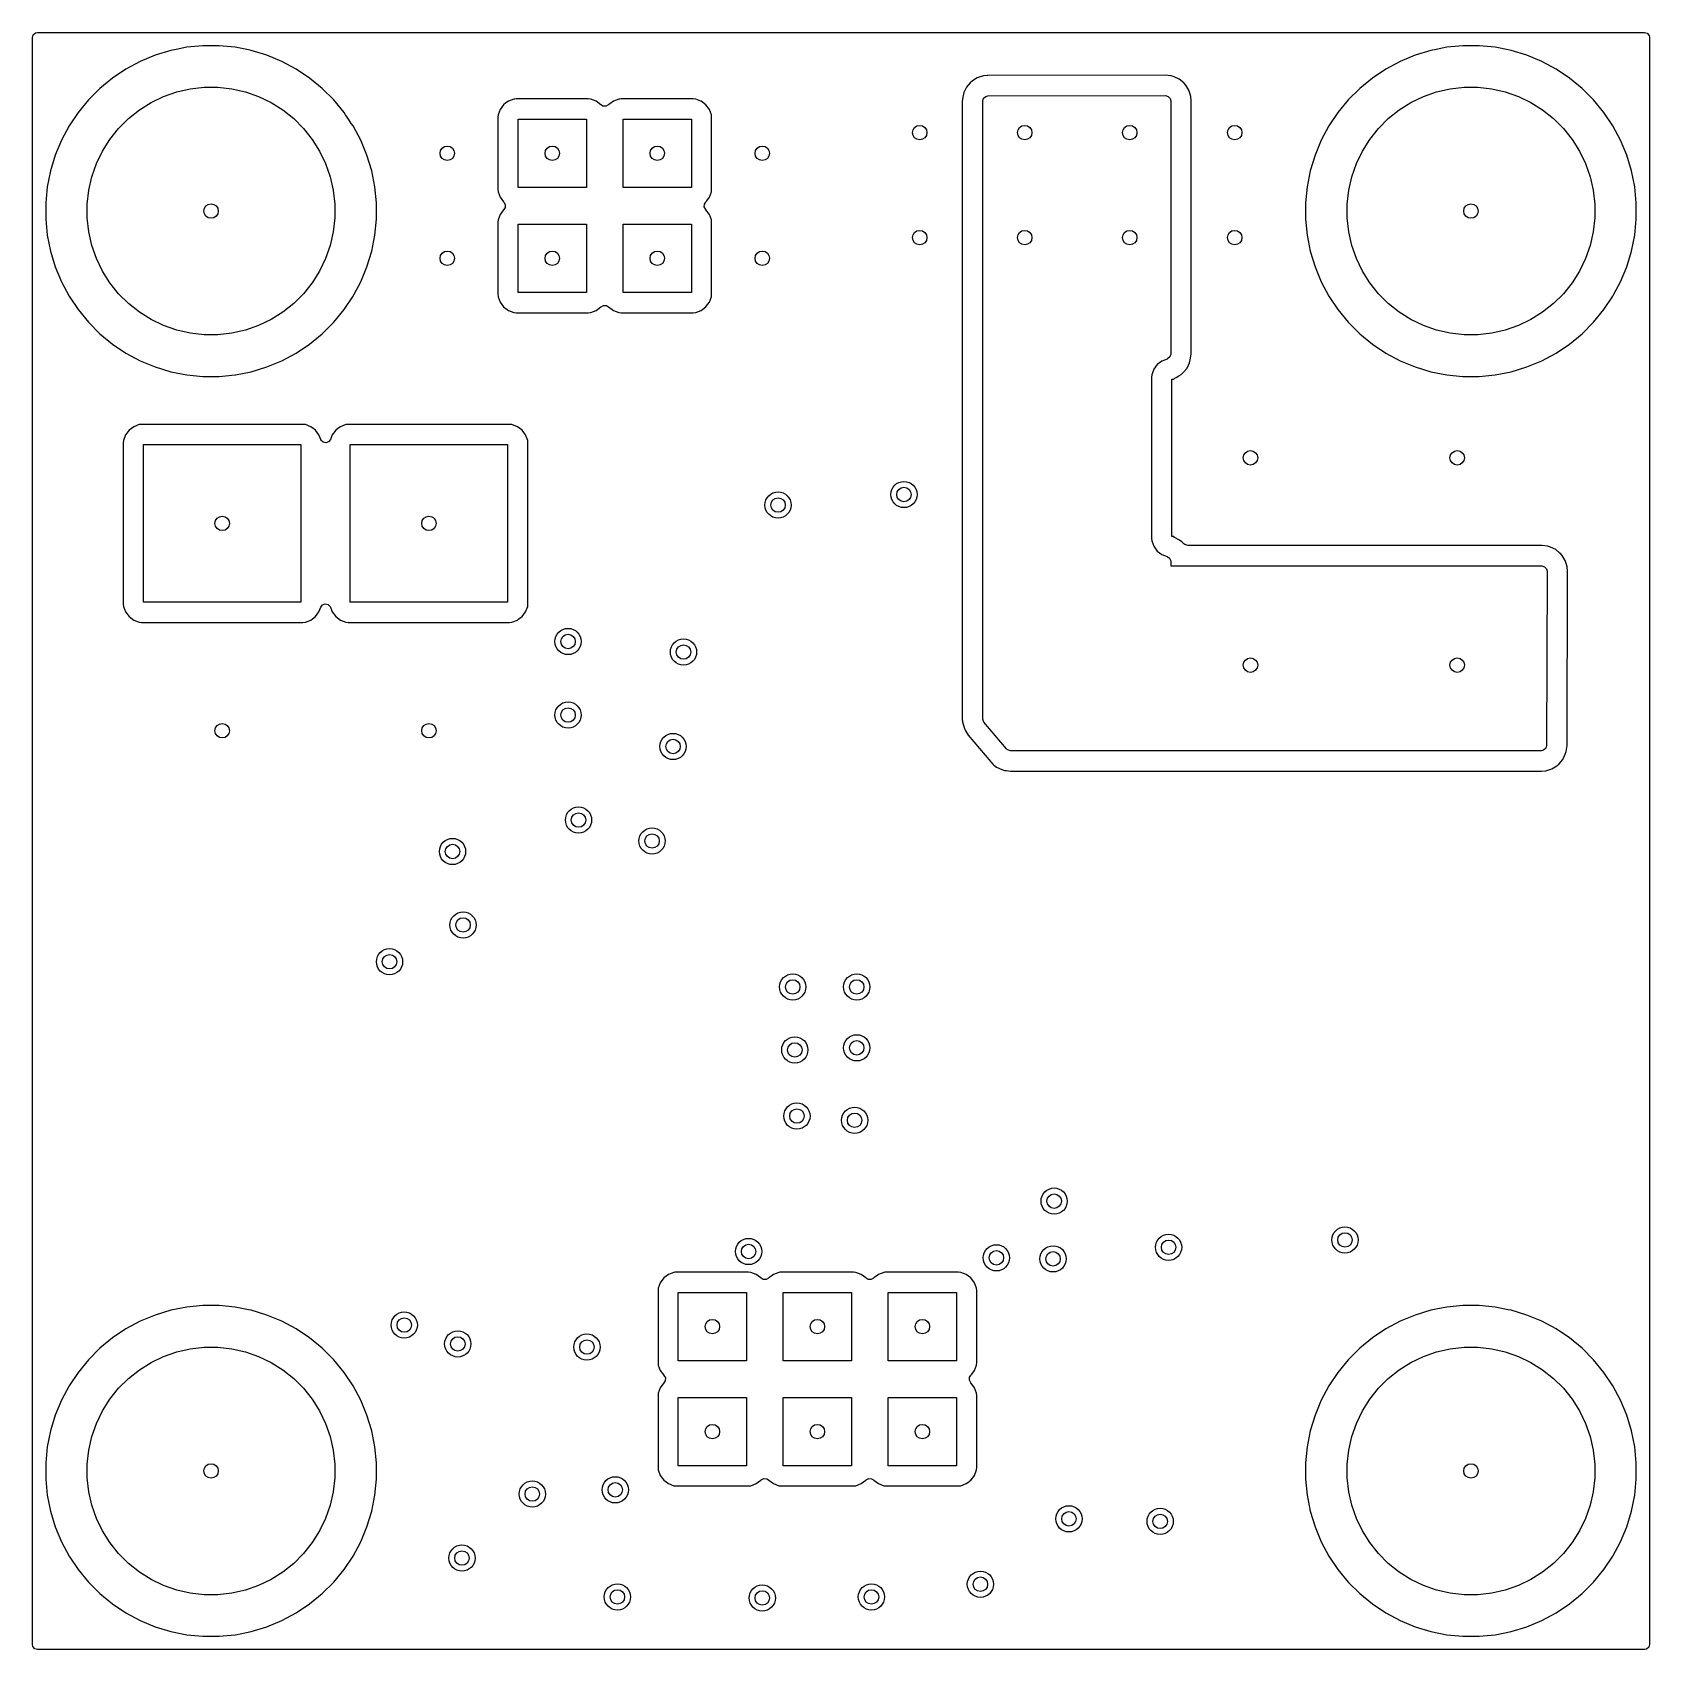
# Model space of a CAD drawing. Extents: x 0.03 to 1.57, y 0.03 to 1.57.
import ezdxf

# ---------------------------------------------------------------- set-up
doc = ezdxf.new("R2010")
doc.units = 0
doc.header["$MEASUREMENT"] = 0
doc.layers.add('BLACK', color=7, linetype='CONTINUOUS')

msp = doc.modelspace()

# ---------------------------------------------------------------- linework, layer by layer
at = {"layer": 'BLACK', "linetype": 'CONTINUOUS'}
for p, q in [((0.0298, 1.5653), (0.0306, 1.5679)), ((0.0298, 1.4077), (0.0298, 1.5653)), ((0.0306, 1.5679), (0.0327, 1.5698)), ((0.0327, 1.5698), (0.0347, 1.5702)), ((0.0347, 1.5702), (1.5653, 1.5702)), ((0.1769, 1.556), (0.1668, 1.554)), ((0.1923, 1.5575), (0.1769, 1.556)), ((0.2077, 1.5575), (0.1923, 1.5575)), ((0.2231, 1.556), (0.2077, 1.5575)), ((0.2356, 1.5535), (0.2231, 1.556)), ((1.3769, 1.556), (1.3668, 1.554)), ((1.3923, 1.5575), (1.3769, 1.556)), ((1.4077, 1.5575), (1.3923, 1.5575)), ((1.4231, 1.556), (1.4077, 1.5575)), ((1.4356, 1.5535), (1.4231, 1.556)), ((1.5653, 1.5702), (1.5679, 1.5694)), ((1.5679, 1.5694), (1.5698, 1.5673)), ((1.5698, 1.5673), (1.5702, 1.5653)), ((1.5702, 1.5653), (1.5702, 0.0347)), ((0.1326, 1.5425), (0.1189, 1.5353)), ((0.1469, 1.5485), (0.1326, 1.5425)), ((0.1617, 1.553), (0.1469, 1.5485)), ((0.1668, 1.554), (0.1617, 1.553)), ((0.1617, 1.553), (0.1617, 1.553)), ((0.1617, 1.553), (0.1617, 1.553)), ((0.2383, 1.553), (0.2356, 1.5535)), ((0.2531, 1.5485), (0.2383, 1.553)), ((0.2383, 1.553), (0.2383, 1.553)), ((0.2383, 1.553), (0.2383, 1.553)), ((0.2674, 1.5425), (0.2531, 1.5485)), ((0.2811, 1.5353), (0.2674, 1.5425)), ((1.3326, 1.5425), (1.3189, 1.5353)), ((1.3469, 1.5485), (1.3326, 1.5425)), ((1.3617, 1.553), (1.3469, 1.5485)), ((1.3668, 1.554), (1.3617, 1.553)), ((1.3617, 1.553), (1.3617, 1.553)), ((1.3617, 1.553), (1.3617, 1.553)), ((1.4383, 1.553), (1.4356, 1.5535)), ((1.4531, 1.5485), (1.4383, 1.553)), ((1.4383, 1.553), (1.4383, 1.553)), ((1.4383, 1.553), (1.4383, 1.553)), ((1.4674, 1.5425), (1.4531, 1.5485)), ((1.4811, 1.5353), (1.4674, 1.5425)), ((0.1061, 1.5267), (0.0941, 1.5168)), ((0.1189, 1.5353), (0.1061, 1.5267)), ((0.1061, 1.5267), (0.1061, 1.5267)), ((0.1061, 1.5267), (0.1061, 1.5267)), ((0.2939, 1.5267), (0.2811, 1.5353)), ((0.3059, 1.5168), (0.2939, 1.5267)), ((0.9298, 1.527), (0.9251, 1.524)), ((0.9326, 1.5279), (0.9298, 1.527)), ((0.9298, 1.527), (0.9298, 1.527)), ((0.9298, 1.527), (0.9298, 1.527)), ((0.9337, 1.5283), (0.9326, 1.5279)), ((0.9356, 1.5287), (0.9337, 1.5283)), ((0.9358, 1.5288), (0.9356, 1.5287)), ((0.9392, 1.5291), (0.9358, 1.5288)), ((0.9358, 1.5288), (0.9358, 1.5288)), ((0.9358, 1.5288), (0.9358, 1.5288)), ((0.9399, 1.5292), (0.9392, 1.5291)), ((1.109, 1.5295), (0.9399, 1.5292)), ((1.1145, 1.5287), (1.109, 1.5295)), ((1.1172, 1.5279), (1.1145, 1.5287)), ((1.1222, 1.5256), (1.1172, 1.5279)), ((1.1264, 1.522), (1.1222, 1.5256)), ((1.3061, 1.5267), (1.2941, 1.5168)), ((1.3189, 1.5353), (1.3061, 1.5267)), ((1.3061, 1.5267), (1.3061, 1.5267)), ((1.3061, 1.5267), (1.3061, 1.5267)), ((1.4939, 1.5267), (1.4811, 1.5353)), ((1.5059, 1.5168), (1.4939, 1.5267)), ((0.0941, 1.5168), (0.0832, 1.5059)), ((0.0941, 1.5168), (0.0941, 1.5168)), ((0.1548, 1.5091), (0.1673, 1.5135)), ((0.1673, 1.5135), (0.1802, 1.5164)), ((0.1802, 1.5164), (0.1934, 1.5179)), ((0.1934, 1.5179), (0.2066, 1.5179)), ((0.2066, 1.5179), (0.2198, 1.5164)), ((0.2198, 1.5164), (0.2327, 1.5135)), ((0.2327, 1.5135), (0.2452, 1.5091)), ((0.3168, 1.5059), (0.3059, 1.5168)), ((0.9163, 1.5102), (0.9155, 1.5047)), ((0.9166, 1.5113), (0.9163, 1.5102)), ((0.9171, 1.5129), (0.9166, 1.5113)), ((0.9194, 1.518), (0.9171, 1.5129)), ((0.9171, 1.5129), (0.9171, 1.5129)), ((0.9211, 1.5199), (0.9194, 1.518)), ((0.9229, 1.5221), (0.9211, 1.5199)), ((0.923, 1.5221), (0.9229, 1.5221)), ((0.9251, 1.524), (0.923, 1.5221)), ((0.9251, 1.524), (0.9251, 1.524)), ((0.9379, 1.5092), (0.94, 1.5097)), ((0.94, 1.5097), (1.109, 1.51)), ((1.109, 1.51), (1.1117, 1.5092)), ((1.1283, 1.5199), (1.1264, 1.522)), ((1.1264, 1.522), (1.1264, 1.522)), ((1.1313, 1.5152), (1.1283, 1.5199)), ((1.1326, 1.5113), (1.1313, 1.5152)), ((1.1331, 1.5092), (1.1326, 1.5113)), ((1.2941, 1.5168), (1.2832, 1.5059)), ((1.2941, 1.5168), (1.2941, 1.5168)), ((1.3548, 1.5091), (1.3673, 1.5135)), ((1.3673, 1.5135), (1.3802, 1.5164)), ((1.3802, 1.5164), (1.3934, 1.5179)), ((1.3934, 1.5179), (1.4066, 1.5179)), ((1.4066, 1.5179), (1.4198, 1.5164)), ((1.4198, 1.5164), (1.4327, 1.5135)), ((1.4327, 1.5135), (1.4452, 1.5091)), ((1.5168, 1.5059), (1.5059, 1.5168)), ((0.0832, 1.5059), (0.0733, 1.4939)), ((0.0832, 1.5059), (0.0832, 1.5059)), ((0.1213, 1.4881), (0.1317, 1.4963)), ((0.1317, 1.4963), (0.1429, 1.5034)), ((0.1429, 1.5034), (0.1548, 1.5091)), ((0.2452, 1.5091), (0.2571, 1.5034)), ((0.2571, 1.5034), (0.2683, 1.4963)), ((0.2683, 1.4963), (0.2787, 1.4881)), ((0.3267, 1.4939), (0.3168, 1.5059)), ((0.4754, 1.4968), (0.4734, 1.4916)), ((0.4787, 1.5013), (0.4754, 1.4968)), ((0.4809, 1.503), (0.4787, 1.5013)), ((0.4832, 1.5046), (0.4809, 1.503)), ((0.4884, 1.5066), (0.4832, 1.5046)), ((0.4893, 1.5067), (0.4884, 1.5066)), ((0.4884, 1.5066), (0.4884, 1.5066)), ((0.4884, 1.5066), (0.4884, 1.5066)), ((0.4907, 1.5068), (0.4893, 1.5067)), ((0.5593, 1.5068), (0.4907, 1.5068)), ((0.5616, 1.5066), (0.5593, 1.5068)), ((0.5668, 1.5046), (0.5616, 1.5066)), ((0.5713, 1.5013), (0.5668, 1.5046)), ((0.5715, 1.5011), (0.5713, 1.5013)), ((0.5713, 1.5013), (0.5713, 1.5013)), ((0.5713, 1.5013), (0.5713, 1.5013)), ((0.5733, 1.5), (0.5715, 1.5011)), ((0.5761, 1.4998), (0.5733, 1.5)), ((0.5785, 1.5011), (0.5761, 1.4998)), ((0.5787, 1.5013), (0.5785, 1.5011)), ((0.5798, 1.5021), (0.5787, 1.5013)), ((0.5832, 1.5046), (0.5798, 1.5021)), ((0.5884, 1.5066), (0.5832, 1.5046)), ((0.5893, 1.5067), (0.5884, 1.5066)), ((0.5884, 1.5066), (0.5884, 1.5066)), ((0.5884, 1.5066), (0.5884, 1.5066)), ((0.5907, 1.5068), (0.5893, 1.5067)), ((0.6593, 1.5068), (0.5907, 1.5068)), ((0.6616, 1.5066), (0.6593, 1.5068)), ((0.6666, 1.5047), (0.6616, 1.5066)), ((0.6668, 1.5046), (0.6666, 1.5047)), ((0.6713, 1.5013), (0.6668, 1.5046)), ((0.6746, 1.4968), (0.6713, 1.5013)), ((0.6766, 1.4916), (0.6746, 1.4968)), ((0.9155, 1.5047), (0.9155, 1.5047)), ((0.9155, 1.5047), (0.9155, 0.9165)), ((0.935, 1.5047), (0.9358, 1.5074)), ((0.935, 0.9165), (0.935, 1.5047)), ((0.9358, 1.5074), (0.9379, 1.5092)), ((1.1117, 1.5092), (1.1135, 1.5071)), ((1.1135, 1.5071), (1.114, 1.505)), ((1.114, 1.505), (1.114, 1.2637)), ((1.1335, 1.505), (1.1331, 1.5092)), ((1.1335, 1.4077), (1.1335, 1.505)), ((1.2832, 1.5059), (1.2733, 1.4939)), ((1.2832, 1.5059), (1.2832, 1.5059)), ((1.3213, 1.4881), (1.3317, 1.4963)), ((1.3317, 1.4963), (1.3429, 1.5034)), ((1.3429, 1.5034), (1.3548, 1.5091)), ((1.4452, 1.5091), (1.4571, 1.5034)), ((1.4571, 1.5034), (1.4683, 1.4963)), ((1.4683, 1.4963), (1.4787, 1.4881)), ((1.5267, 1.4939), (1.5168, 1.5059)), ((0.0647, 1.4811), (0.0574, 1.4674)), ((0.0733, 1.4939), (0.0647, 1.4811)), ((0.0733, 1.4939), (0.0733, 1.4939)), ((0.1119, 1.4787), (0.1213, 1.4881)), ((0.2787, 1.4881), (0.2881, 1.4787)), ((0.3282, 1.4916), (0.3267, 1.4939)), ((0.3297, 1.4893), (0.3282, 1.4916)), ((0.3315, 1.4867), (0.3297, 1.4893)), ((0.3336, 1.4835), (0.3315, 1.4867)), ((0.3353, 1.4811), (0.3336, 1.4835)), ((0.3426, 1.4674), (0.3353, 1.4811)), ((0.4734, 1.4916), (0.4732, 1.4893)), ((0.4732, 1.4893), (0.4732, 1.4207)), ((0.4925, 1.4225), (0.4925, 1.4875)), ((0.4925, 1.4875), (0.5575, 1.4875)), ((0.5575, 1.4875), (0.5575, 1.4225)), ((0.5925, 1.4225), (0.5925, 1.4875)), ((0.5925, 1.4875), (0.6575, 1.4875)), ((0.6575, 1.4875), (0.6575, 1.4225)), ((0.6768, 1.4893), (0.6766, 1.4916)), ((0.6768, 1.4207), (0.6768, 1.4893)), ((1.2647, 1.4811), (1.2574, 1.4674)), ((1.2733, 1.4939), (1.2647, 1.4811)), ((1.2733, 1.4939), (1.2733, 1.4939)), ((1.3119, 1.4787), (1.3213, 1.4881)), ((1.4787, 1.4881), (1.4881, 1.4787)), ((1.5353, 1.4811), (1.5267, 1.4939)), ((1.5425, 1.4674), (1.5353, 1.4811)), ((0.0574, 1.4674), (0.0515, 1.4531)), ((0.0966, 1.4571), (0.1037, 1.4683)), ((0.1037, 1.4683), (0.1119, 1.4787)), ((0.2881, 1.4787), (0.2963, 1.4683)), ((0.2963, 1.4683), (0.3034, 1.4571)), ((0.3485, 1.4531), (0.3426, 1.4674)), ((1.2574, 1.4674), (1.2515, 1.4531)), ((1.2966, 1.4571), (1.3037, 1.4683)), ((1.3037, 1.4683), (1.3119, 1.4787)), ((1.4881, 1.4787), (1.4963, 1.4683)), ((1.4963, 1.4683), (1.5034, 1.4571)), ((1.5485, 1.4531), (1.5425, 1.4674)), ((0.0515, 1.4531), (0.047, 1.4383)), ((0.0515, 1.4531), (0.0515, 1.4531)), ((0.0909, 1.4452), (0.0966, 1.4571)), ((0.3034, 1.4571), (0.3091, 1.4452)), ((0.353, 1.4383), (0.3485, 1.4531)), ((1.2515, 1.4531), (1.247, 1.4383)), ((1.2515, 1.4531), (1.2515, 1.4531)), ((1.2909, 1.4452), (1.2966, 1.4571)), ((1.5034, 1.4571), (1.5091, 1.4452)), ((1.553, 1.4383), (1.5485, 1.4531)), ((0.047, 1.4383), (0.044, 1.4231)), ((0.0836, 1.4198), (0.0865, 1.4327)), ((0.0865, 1.4327), (0.0909, 1.4452)), ((0.3091, 1.4452), (0.3135, 1.4327)), ((0.3135, 1.4327), (0.3164, 1.4198)), ((0.356, 1.4231), (0.353, 1.4383)), ((1.247, 1.4383), (1.244, 1.4231)), ((1.2836, 1.4198), (1.2865, 1.4327)), ((1.2865, 1.4327), (1.2909, 1.4452)), ((1.5091, 1.4452), (1.5135, 1.4327)), ((1.5135, 1.4327), (1.5164, 1.4198)), ((1.556, 1.4231), (1.553, 1.4383)), ((0.044, 1.4231), (0.0425, 1.4077)), ((0.044, 1.4231), (0.044, 1.4231)), ((0.0821, 1.4066), (0.0836, 1.4198)), ((0.3164, 1.4198), (0.3179, 1.4066)), ((0.3575, 1.4077), (0.356, 1.4231)), ((0.4732, 1.4207), (0.4732, 1.4207)), ((0.4732, 1.4207), (0.4734, 1.4184)), ((0.4734, 1.4184), (0.4734, 1.4184)), ((0.4734, 1.4184), (0.4754, 1.4132)), ((0.5575, 1.4225), (0.4925, 1.4225)), ((0.6575, 1.4225), (0.5925, 1.4225)), ((0.6746, 1.4132), (0.6766, 1.4184)), ((0.6766, 1.4184), (0.6768, 1.4207)), ((1.244, 1.4231), (1.2425, 1.4077)), ((1.244, 1.4231), (1.244, 1.4231)), ((1.2821, 1.4066), (1.2836, 1.4198)), ((1.5164, 1.4198), (1.5179, 1.4066)), ((1.5575, 1.4077), (1.556, 1.4231)), ((0.0298, 1.1793), (0.0298, 1.4077)), ((0.0425, 1.4077), (0.0425, 1.3923)), ((0.0821, 1.3934), (0.0821, 1.4066)), ((0.3179, 1.4066), (0.3179, 1.3934)), ((0.3575, 1.3923), (0.3575, 1.4077)), ((0.4754, 1.4132), (0.4787, 1.4087)), ((0.4787, 1.4087), (0.4789, 1.4085)), ((0.4789, 1.4085), (0.4802, 1.4061)), ((0.48, 1.4033), (0.4789, 1.4015)), ((0.4802, 1.4061), (0.48, 1.4033)), ((0.6698, 1.4039), (0.67, 1.4067)), ((0.6711, 1.4015), (0.6698, 1.4039)), ((0.67, 1.4067), (0.6711, 1.4085)), ((0.6711, 1.4085), (0.6713, 1.4087)), ((0.6713, 1.4087), (0.6721, 1.4098)), ((0.6721, 1.4098), (0.6746, 1.4132)), ((1.1335, 1.2637), (1.1335, 1.4077)), ((1.2425, 1.4077), (1.2425, 1.3923)), ((1.2821, 1.3934), (1.2821, 1.4066)), ((1.5179, 1.4066), (1.5179, 1.3934)), ((1.5575, 1.3923), (1.5575, 1.4077)), ((0.0425, 1.3923), (0.044, 1.3769)), ((0.0836, 1.3802), (0.0821, 1.3934)), ((0.3179, 1.3934), (0.3164, 1.3802)), ((0.356, 1.3769), (0.3575, 1.3923)), ((0.4734, 1.3916), (0.4732, 1.3893)), ((0.4732, 1.3893), (0.4732, 1.3207)), ((0.4754, 1.3968), (0.4734, 1.3916)), ((0.4787, 1.4013), (0.4754, 1.3968)), ((0.4789, 1.4015), (0.4787, 1.4013)), ((0.4925, 1.3225), (0.4925, 1.3875)), ((0.4925, 1.3875), (0.5575, 1.3875)), ((0.5575, 1.3875), (0.5575, 1.3225)), ((0.5925, 1.3225), (0.5925, 1.3875)), ((0.5925, 1.3875), (0.6575, 1.3875)), ((0.6575, 1.3875), (0.6575, 1.3225)), ((0.6713, 1.4013), (0.6711, 1.4015)), ((0.6746, 1.3968), (0.6713, 1.4013)), ((0.6713, 1.4013), (0.6713, 1.4013)), ((0.6713, 1.4013), (0.6713, 1.4013)), ((0.6766, 1.3916), (0.6746, 1.3968)), ((0.6768, 1.3893), (0.6766, 1.3916)), ((0.6768, 1.3207), (0.6768, 1.3893)), ((1.2425, 1.3923), (1.244, 1.3769)), ((1.2836, 1.3802), (1.2821, 1.3934)), ((1.5179, 1.3934), (1.5164, 1.3802)), ((1.556, 1.3769), (1.5575, 1.3923)), ((0.044, 1.3769), (0.044, 1.3769)), ((0.044, 1.3769), (0.047, 1.3617)), ((0.0865, 1.3673), (0.0836, 1.3802)), ((0.3164, 1.3802), (0.3135, 1.3673)), ((0.353, 1.3617), (0.356, 1.3769)), ((1.244, 1.3769), (1.244, 1.3769)), ((1.244, 1.3769), (1.247, 1.3617)), ((1.2865, 1.3673), (1.2836, 1.3802)), ((1.5164, 1.3802), (1.5135, 1.3673)), ((1.553, 1.3617), (1.556, 1.3769)), ((0.047, 1.3617), (0.0515, 1.3469)), ((0.0909, 1.3548), (0.0865, 1.3673)), ((0.3135, 1.3673), (0.3091, 1.3548)), ((0.3485, 1.3469), (0.353, 1.3617)), ((1.247, 1.3617), (1.2515, 1.3469)), ((1.2909, 1.3548), (1.2865, 1.3673)), ((1.5135, 1.3673), (1.5091, 1.3548)), ((1.5485, 1.3469), (1.553, 1.3617)), ((0.0515, 1.3469), (0.0515, 1.3469)), ((0.0515, 1.3469), (0.0574, 1.3326)), ((0.0966, 1.3429), (0.0909, 1.3548)), ((0.1037, 1.3317), (0.0966, 1.3429)), ((0.3034, 1.3429), (0.2963, 1.3317)), ((0.3091, 1.3548), (0.3034, 1.3429)), ((0.3426, 1.3326), (0.3485, 1.3469)), ((1.2515, 1.3469), (1.2515, 1.3469)), ((1.2515, 1.3469), (1.2574, 1.3326)), ((1.2966, 1.3429), (1.2909, 1.3548)), ((1.3037, 1.3317), (1.2966, 1.3429)), ((1.5034, 1.3429), (1.4963, 1.3317)), ((1.5091, 1.3548), (1.5034, 1.3429)), ((1.5425, 1.3326), (1.5485, 1.3469)), ((0.0574, 1.3326), (0.0647, 1.3189)), ((0.1119, 1.3213), (0.1037, 1.3317)), ((0.2963, 1.3317), (0.2881, 1.3213)), ((0.3362, 1.3207), (0.3426, 1.3326)), ((1.2574, 1.3326), (1.2647, 1.3189)), ((1.3119, 1.3213), (1.3037, 1.3317)), ((1.4963, 1.3317), (1.4881, 1.3213)), ((1.5362, 1.3207), (1.5425, 1.3326)), ((0.0647, 1.3189), (0.0733, 1.3061)), ((0.1213, 1.3119), (0.1119, 1.3213)), ((0.1317, 1.3037), (0.1213, 1.3119)), ((0.2787, 1.3119), (0.2683, 1.3037)), ((0.2881, 1.3213), (0.2787, 1.3119)), ((0.3267, 1.3061), (0.3353, 1.3189)), ((0.3353, 1.3189), (0.3362, 1.3207)), ((0.4732, 1.3207), (0.4732, 1.3207)), ((0.4732, 1.3207), (0.4734, 1.3184)), ((0.4734, 1.3184), (0.4734, 1.3184)), ((0.4734, 1.3184), (0.4754, 1.3132)), ((0.4754, 1.3132), (0.4787, 1.3087)), ((0.5575, 1.3225), (0.4925, 1.3225)), ((0.5715, 1.3089), (0.5739, 1.3102)), ((0.5739, 1.3102), (0.5767, 1.31)), ((0.5767, 1.31), (0.5785, 1.3089)), ((0.6575, 1.3225), (0.5925, 1.3225)), ((0.6713, 1.3087), (0.673, 1.3109)), ((0.673, 1.3109), (0.6746, 1.3132)), ((0.6746, 1.3132), (0.6766, 1.3184)), ((0.6766, 1.3184), (0.6768, 1.3207)), ((1.2647, 1.3189), (1.2733, 1.3061)), ((1.3213, 1.3119), (1.3119, 1.3213)), ((1.3317, 1.3037), (1.3213, 1.3119)), ((1.4787, 1.3119), (1.4683, 1.3037)), ((1.4881, 1.3213), (1.4787, 1.3119)), ((1.5267, 1.3061), (1.5353, 1.3189)), ((1.5353, 1.3189), (1.5362, 1.3207)), ((0.0733, 1.3061), (0.0733, 1.3061)), ((0.0733, 1.3061), (0.0832, 1.2941)), ((0.0832, 1.2941), (0.0832, 1.2941)), ((0.0832, 1.2941), (0.0941, 1.2832)), ((0.1429, 1.2966), (0.1317, 1.3037)), ((0.1548, 1.2909), (0.1429, 1.2966)), ((0.2571, 1.2966), (0.2452, 1.2909)), ((0.2683, 1.3037), (0.2571, 1.2966)), ((0.3059, 1.2832), (0.3168, 1.2941)), ((0.3168, 1.2941), (0.3267, 1.3061)), ((0.3168, 1.2941), (0.3168, 1.2941)), ((0.3267, 1.3061), (0.3267, 1.3061)), ((0.4787, 1.3087), (0.4832, 1.3054)), ((0.4832, 1.3054), (0.4884, 1.3034)), ((0.4884, 1.3034), (0.4884, 1.3034)), ((0.4884, 1.3034), (0.4907, 1.3032)), ((0.4907, 1.3032), (0.4907, 1.3032)), ((0.4907, 1.3032), (0.5593, 1.3032)), ((0.5593, 1.3032), (0.5616, 1.3034)), ((0.5593, 1.3032), (0.5593, 1.3032)), ((0.5616, 1.3034), (0.5668, 1.3054)), ((0.5616, 1.3034), (0.5616, 1.3034)), ((0.5668, 1.3054), (0.5713, 1.3087)), ((0.5668, 1.3054), (0.5668, 1.3054)), ((0.5713, 1.3087), (0.5715, 1.3089)), ((0.5713, 1.3087), (0.5713, 1.3087)), ((0.5785, 1.3089), (0.5787, 1.3087)), ((0.5787, 1.3087), (0.5832, 1.3054)), ((0.5832, 1.3054), (0.5884, 1.3034)), ((0.5884, 1.3034), (0.5884, 1.3034)), ((0.5884, 1.3034), (0.5907, 1.3032)), ((0.5907, 1.3032), (0.5907, 1.3032)), ((0.5907, 1.3032), (0.6593, 1.3032)), ((0.6593, 1.3032), (0.6616, 1.3034)), ((0.6593, 1.3032), (0.6593, 1.3032)), ((0.6616, 1.3034), (0.6668, 1.3054)), ((0.6616, 1.3034), (0.6616, 1.3034)), ((0.6668, 1.3054), (0.6683, 1.3065)), ((0.6668, 1.3054), (0.6668, 1.3054)), ((0.6683, 1.3065), (0.6713, 1.3087)), ((1.2733, 1.3061), (1.2733, 1.3061)), ((1.2733, 1.3061), (1.2832, 1.2941)), ((1.2832, 1.2941), (1.2832, 1.2941)), ((1.2832, 1.2941), (1.2941, 1.2832)), ((1.3429, 1.2966), (1.3317, 1.3037)), ((1.3548, 1.2909), (1.3429, 1.2966)), ((1.4571, 1.2966), (1.4452, 1.2909)), ((1.4683, 1.3037), (1.4571, 1.2966)), ((1.5059, 1.2832), (1.5168, 1.2941)), ((1.5168, 1.2941), (1.5267, 1.3061)), ((1.5168, 1.2941), (1.5168, 1.2941)), ((1.5267, 1.3061), (1.5267, 1.3061)), ((0.0941, 1.2832), (0.0941, 1.2832)), ((0.0941, 1.2832), (0.1061, 1.2733)), ((0.1673, 1.2865), (0.1548, 1.2909)), ((0.1802, 1.2836), (0.1673, 1.2865)), ((0.1934, 1.2821), (0.1802, 1.2836)), ((0.2066, 1.2821), (0.1934, 1.2821)), ((0.2198, 1.2836), (0.2066, 1.2821)), ((0.2327, 1.2865), (0.2198, 1.2836)), ((0.2452, 1.2909), (0.2327, 1.2865)), ((0.2939, 1.2733), (0.3059, 1.2832)), ((0.3059, 1.2832), (0.3059, 1.2832)), ((1.2941, 1.2832), (1.2941, 1.2832)), ((1.2941, 1.2832), (1.3061, 1.2733)), ((1.3673, 1.2865), (1.3548, 1.2909)), ((1.3802, 1.2836), (1.3673, 1.2865)), ((1.3934, 1.2821), (1.3802, 1.2836)), ((1.4066, 1.2821), (1.3934, 1.2821)), ((1.4198, 1.2836), (1.4066, 1.2821)), ((1.4327, 1.2865), (1.4198, 1.2836)), ((1.4452, 1.2909), (1.4327, 1.2865)), ((1.4939, 1.2733), (1.5059, 1.2832)), ((1.5059, 1.2832), (1.5059, 1.2832)), ((0.1061, 1.2733), (0.1061, 1.2733)), ((0.1061, 1.2733), (0.1189, 1.2647)), ((0.1189, 1.2647), (0.1326, 1.2574)), ((0.2674, 1.2574), (0.2811, 1.2647)), ((0.2811, 1.2647), (0.2939, 1.2733)), ((0.2939, 1.2733), (0.2939, 1.2733)), ((1.114, 1.2637), (1.1132, 1.261)), ((1.1327, 1.2582), (1.1335, 1.2637)), ((1.3061, 1.2733), (1.3061, 1.2733)), ((1.3061, 1.2733), (1.3189, 1.2647)), ((1.3189, 1.2647), (1.3326, 1.2574)), ((1.4674, 1.2574), (1.4811, 1.2647)), ((1.4811, 1.2647), (1.4939, 1.2733)), ((1.4939, 1.2733), (1.4939, 1.2733)), ((0.1326, 1.2574), (0.1469, 1.2515)), ((0.1469, 1.2515), (0.1469, 1.2515)), ((0.1469, 1.2515), (0.1617, 1.247)), ((0.2383, 1.247), (0.2531, 1.2515)), ((0.2531, 1.2515), (0.2674, 1.2574)), ((0.2531, 1.2515), (0.2531, 1.2515)), ((1.0979, 1.2493), (1.0959, 1.2441)), ((1.1012, 1.2538), (1.0979, 1.2493)), ((1.1034, 1.2555), (1.1012, 1.2538)), ((1.1057, 1.2571), (1.1034, 1.2555)), ((1.1108, 1.259), (1.1057, 1.2571)), ((1.1111, 1.2592), (1.1108, 1.259)), ((1.1132, 1.261), (1.1111, 1.2592)), ((1.1261, 1.2464), (1.1296, 1.2505)), ((1.1296, 1.2505), (1.1319, 1.2555)), ((1.1296, 1.2505), (1.1296, 1.2505)), ((1.1319, 1.2555), (1.1327, 1.2582)), ((1.3326, 1.2574), (1.3469, 1.2515)), ((1.3469, 1.2515), (1.3469, 1.2515)), ((1.3469, 1.2515), (1.3617, 1.247)), ((1.4383, 1.247), (1.4531, 1.2515)), ((1.4531, 1.2515), (1.4674, 1.2574)), ((1.4531, 1.2515), (1.4531, 1.2515)), ((0.1617, 1.247), (0.1769, 1.244)), ((0.1769, 1.244), (0.1769, 1.244)), ((0.1769, 1.244), (0.1769, 1.244)), ((0.1769, 1.244), (0.1769, 1.244)), ((0.1769, 1.244), (0.1769, 1.244)), ((0.1769, 1.244), (0.1923, 1.2425)), ((0.1923, 1.2425), (0.1923, 1.2425)), ((0.1923, 1.2425), (0.2077, 1.2425)), ((0.2077, 1.2425), (0.2231, 1.244)), ((0.2231, 1.244), (0.2231, 1.244)), ((0.2231, 1.244), (0.2231, 1.244)), ((0.2231, 1.244), (0.2232, 1.244)), ((0.2232, 1.244), (0.2383, 1.247)), ((0.2383, 1.247), (0.2383, 1.247)), ((0.2383, 1.247), (0.2383, 1.247)), ((1.0959, 1.2441), (1.0957, 1.2418)), ((1.0957, 1.2418), (1.0957, 1.0882)), ((1.115, 1.09), (1.115, 1.24)), ((1.115, 1.24), (1.117, 1.24)), ((1.117, 1.24), (1.1181, 1.2409)), ((1.1181, 1.2409), (1.1183, 1.241)), ((1.1183, 1.241), (1.1186, 1.2411)), ((1.1186, 1.2411), (1.1192, 1.2414)), ((1.1192, 1.2414), (1.1218, 1.2431)), ((1.1218, 1.2431), (1.1239, 1.2444)), ((1.1239, 1.2444), (1.1246, 1.245)), ((1.1246, 1.245), (1.126, 1.2463)), ((1.126, 1.2463), (1.1261, 1.2464)), ((1.3617, 1.247), (1.3769, 1.244)), ((1.3769, 1.244), (1.3769, 1.244)), ((1.3769, 1.244), (1.3769, 1.244)), ((1.3769, 1.244), (1.3769, 1.244)), ((1.3769, 1.244), (1.3769, 1.244)), ((1.3769, 1.244), (1.3923, 1.2425)), ((1.3923, 1.2425), (1.3923, 1.2425)), ((1.3923, 1.2425), (1.4077, 1.2425)), ((1.4077, 1.2425), (1.4231, 1.244)), ((1.4231, 1.244), (1.4231, 1.244)), ((1.4231, 1.244), (1.4231, 1.244)), ((1.4231, 1.244), (1.4232, 1.244)), ((1.4232, 1.244), (1.4383, 1.247)), ((1.4383, 1.247), (1.4383, 1.247)), ((1.4383, 1.247), (1.4383, 1.247)), ((0.1185, 1.1868), (0.1166, 1.1816)), ((0.1219, 1.1913), (0.1185, 1.1868)), ((0.1241, 1.193), (0.1219, 1.1913)), ((0.1263, 1.1946), (0.1241, 1.193)), ((0.1315, 1.1966), (0.1263, 1.1946)), ((0.1325, 1.1967), (0.1315, 1.1966)), ((0.1315, 1.1966), (0.1315, 1.1966)), ((0.1315, 1.1966), (0.1315, 1.1966)), ((0.1338, 1.1968), (0.1325, 1.1967)), ((0.2875, 1.1968), (0.1338, 1.1968)), ((0.2898, 1.1966), (0.2875, 1.1968)), ((0.295, 1.1946), (0.2898, 1.1966)), ((0.2994, 1.1913), (0.295, 1.1946)), ((0.3028, 1.1868), (0.2994, 1.1913)), ((0.3044, 1.1824), (0.3028, 1.1868)), ((0.3154, 1.1868), (0.3137, 1.1824)), ((0.3187, 1.1913), (0.3154, 1.1868)), ((0.3209, 1.193), (0.3187, 1.1913)), ((0.3232, 1.1946), (0.3209, 1.193)), ((0.3284, 1.1966), (0.3232, 1.1946)), ((0.3293, 1.1967), (0.3284, 1.1966)), ((0.3284, 1.1966), (0.3284, 1.1966)), ((0.3284, 1.1966), (0.3284, 1.1966)), ((0.3307, 1.1968), (0.3293, 1.1967)), ((0.4843, 1.1968), (0.3307, 1.1968)), ((0.4866, 1.1966), (0.4843, 1.1968)), ((0.4918, 1.1946), (0.4866, 1.1966)), ((0.4963, 1.1913), (0.4918, 1.1946)), ((0.4996, 1.1868), (0.4963, 1.1913)), ((0.5016, 1.1816), (0.4996, 1.1868)), ((0.0298, 0.3718), (0.0298, 1.1793)), ((0.1166, 1.1816), (0.1163, 1.1793)), ((0.1163, 1.1793), (0.1163, 1.0257)), ((0.1356, 1.0275), (0.1356, 1.1775)), ((0.1356, 1.1775), (0.2856, 1.1775)), ((0.2856, 1.1775), (0.2856, 1.0275)), ((0.3047, 1.1818), (0.3044, 1.1824)), ((0.3067, 1.1798), (0.3047, 1.1818)), ((0.3094, 1.1792), (0.3067, 1.1798)), ((0.312, 1.1802), (0.3094, 1.1792)), ((0.3137, 1.1824), (0.312, 1.1802)), ((0.3325, 1.0275), (0.3325, 1.1775)), ((0.3325, 1.1775), (0.4825, 1.1775)), ((0.4825, 1.1775), (0.4825, 1.0275)), ((0.5018, 1.1793), (0.5016, 1.1816)), ((0.5018, 1.0257), (0.5018, 1.1793)), ((1.0957, 1.0882), (1.0957, 1.0882)), ((1.0957, 1.0882), (1.0959, 1.0859)), ((1.0959, 1.0859), (1.0959, 1.0859)), ((1.0959, 1.0859), (1.0979, 1.0807)), ((1.0979, 1.0807), (1.1012, 1.0762)), ((1.1169, 1.09), (1.115, 1.09)), ((1.1178, 1.0891), (1.1169, 1.09)), ((1.1225, 1.0866), (1.1178, 1.0891)), ((1.1247, 1.0849), (1.1225, 1.0866)), ((1.1225, 1.0866), (1.1225, 1.0866)), ((1.1266, 1.083), (1.1247, 1.0849)), ((1.1275, 1.0823), (1.1266, 1.083)), ((1.1302, 1.0815), (1.1275, 1.0823)), ((1.4675, 1.0815), (1.1302, 1.0815)), ((1.473, 1.0807), (1.4675, 1.0815)), ((1.4675, 1.0815), (1.4675, 1.0815)), ((1.4757, 1.0799), (1.473, 1.0807)), ((1.4808, 1.0776), (1.4757, 1.0799)), ((1.1012, 1.0762), (1.1057, 1.0729)), ((1.1057, 1.0729), (1.1108, 1.071)), ((1.1108, 1.071), (1.113, 1.0693)), ((1.113, 1.0693), (1.114, 1.0667)), ((1.114, 1.0667), (1.114, 1.0663)), ((1.114, 1.0663), (1.114, 1.062)), ((1.4848, 1.0741), (1.4808, 1.0776)), ((1.4849, 1.074), (1.4848, 1.0741)), ((1.485, 1.074), (1.4849, 1.074)), ((1.4868, 1.0719), (1.485, 1.074)), ((1.485, 1.074), (1.485, 1.074)), ((1.4898, 1.0672), (1.4868, 1.0719)), ((1.4911, 1.0632), (1.4898, 1.0672)), ((1.4916, 1.0611), (1.4911, 1.0632)), ((1.114, 1.062), (1.4675, 1.062)), ((1.4675, 1.062), (1.4702, 1.0612)), ((1.4702, 1.0612), (1.472, 1.0591)), ((1.472, 1.0591), (1.4725, 1.057)), ((1.4725, 1.057), (1.472, 0.8909)), ((1.4915, 0.8909), (1.492, 1.057)), ((1.492, 1.057), (1.4916, 1.0611)), ((0.1163, 1.0257), (0.1163, 1.0257)), ((0.1163, 1.0257), (0.1166, 1.0234)), ((0.1166, 1.0234), (0.1166, 1.0234)), ((0.1166, 1.0234), (0.1185, 1.0182)), ((0.1185, 1.0182), (0.1219, 1.0137)), ((0.2856, 1.0275), (0.1356, 1.0275)), ((0.2994, 1.0137), (0.3028, 1.0182)), ((0.3028, 1.0182), (0.3044, 1.0226)), ((0.3044, 1.0226), (0.3061, 1.0248)), ((0.3061, 1.0248), (0.3087, 1.0258)), ((0.3087, 1.0258), (0.3115, 1.0252)), ((0.3115, 1.0252), (0.3134, 1.0232)), ((0.3134, 1.0232), (0.3137, 1.0226)), ((0.3137, 1.0226), (0.3154, 1.0182)), ((0.3154, 1.0182), (0.3187, 1.0137)), ((0.4825, 1.0275), (0.3325, 1.0275)), ((0.498, 1.0159), (0.4996, 1.0182)), ((0.4996, 1.0182), (0.5016, 1.0234)), ((0.5016, 1.0234), (0.5018, 1.0257)), ((0.1219, 1.0137), (0.1263, 1.0104)), ((0.1263, 1.0104), (0.1315, 1.0084)), ((0.1315, 1.0084), (0.1315, 1.0084)), ((0.1315, 1.0084), (0.1338, 1.0082)), ((0.1338, 1.0082), (0.1338, 1.0082)), ((0.1338, 1.0082), (0.2875, 1.0082)), ((0.2875, 1.0082), (0.2898, 1.0084)), ((0.2875, 1.0082), (0.2875, 1.0082)), ((0.2898, 1.0084), (0.295, 1.0104)), ((0.2898, 1.0084), (0.2898, 1.0084)), ((0.295, 1.0104), (0.2965, 1.0115)), ((0.295, 1.0104), (0.295, 1.0104)), ((0.2965, 1.0115), (0.2994, 1.0137)), ((0.3187, 1.0137), (0.3232, 1.0104)), ((0.3232, 1.0104), (0.3284, 1.0084)), ((0.3284, 1.0084), (0.3284, 1.0084)), ((0.3284, 1.0084), (0.3307, 1.0082)), ((0.3307, 1.0082), (0.3307, 1.0082)), ((0.3307, 1.0082), (0.4843, 1.0082)), ((0.4843, 1.0082), (0.4866, 1.0084)), ((0.4843, 1.0082), (0.4843, 1.0082)), ((0.4866, 1.0084), (0.4918, 1.0104)), ((0.4866, 1.0084), (0.4866, 1.0084)), ((0.4918, 1.0104), (0.4933, 1.0115)), ((0.4918, 1.0104), (0.4918, 1.0104)), ((0.4933, 1.0115), (0.4963, 1.0137)), ((0.4963, 1.0137), (0.498, 1.0159)), ((0.9155, 0.9165), (0.9155, 0.9153)), ((0.9155, 0.9153), (0.9156, 0.9146)), ((0.9156, 0.9146), (0.9157, 0.9134)), ((0.9157, 0.9134), (0.9157, 0.9134)), ((0.9157, 0.9134), (0.9172, 0.9081)), ((0.935, 0.9159), (0.935, 0.9165)), ((0.9362, 0.9133), (0.935, 0.9159)), ((0.9575, 0.8878), (0.9362, 0.9133)), ((0.9172, 0.9081), (0.9172, 0.9081)), ((0.9172, 0.9081), (0.9183, 0.9055)), ((0.9183, 0.9055), (0.9183, 0.9055)), ((0.9183, 0.9055), (0.9183, 0.9055)), ((0.9183, 0.9055), (0.9183, 0.9055)), ((0.9183, 0.9055), (0.9183, 0.9055)), ((0.9183, 0.9055), (0.9212, 0.9008)), ((0.9212, 0.9008), (0.9426, 0.8753)), ((0.9586, 0.8868), (0.9575, 0.8878)), ((0.9613, 0.886), (0.9586, 0.8868)), ((1.4671, 0.886), (0.9613, 0.886)), ((1.4691, 0.8864), (1.4671, 0.886)), ((1.4712, 0.8883), (1.4691, 0.8864)), ((1.472, 0.8909), (1.4712, 0.8883)), ((1.4876, 0.8777), (1.4899, 0.8827)), ((1.4899, 0.8827), (1.4907, 0.8854)), ((1.4899, 0.8827), (1.4899, 0.8827)), ((1.4899, 0.8827), (1.4899, 0.8827)), ((1.4907, 0.8854), (1.4915, 0.8909)), ((0.9426, 0.8753), (0.9446, 0.8731)), ((0.9446, 0.8731), (0.9457, 0.8722)), ((0.9457, 0.8722), (0.9457, 0.8722)), ((0.9457, 0.8722), (0.9481, 0.8704)), ((0.9481, 0.8704), (0.9481, 0.8704)), ((0.9481, 0.8704), (0.9531, 0.8681)), ((0.9531, 0.8681), (0.9531, 0.8681)), ((0.9531, 0.8681), (0.9531, 0.8681)), ((0.9531, 0.8681), (0.9531, 0.8681)), ((0.9531, 0.8681), (0.9558, 0.8673)), ((0.9558, 0.8673), (0.9558, 0.8673)), ((0.9558, 0.8673), (0.9577, 0.867)), ((0.9577, 0.867), (0.9613, 0.8665)), ((0.9613, 0.8665), (0.9613, 0.8665)), ((0.9613, 0.8665), (1.4671, 0.8665)), ((1.4671, 0.8665), (1.4712, 0.8669)), ((1.4712, 0.8669), (1.4732, 0.8674)), ((1.4732, 0.8674), (1.4772, 0.8687)), ((1.4732, 0.8674), (1.4732, 0.8674)), ((1.4772, 0.8687), (1.4818, 0.8717)), ((1.4772, 0.8687), (1.4772, 0.8687)), ((1.4818, 0.8717), (1.484, 0.8735)), ((1.484, 0.8735), (1.4876, 0.8777)), ((1.484, 0.8735), (1.484, 0.8735)), ((1.4876, 0.8777), (1.4876, 0.8777)), ((0.6334, 0.3855), (0.6312, 0.3838)), ((0.6357, 0.3871), (0.6334, 0.3855)), ((0.6409, 0.3891), (0.6357, 0.3871)), ((0.6418, 0.3892), (0.6409, 0.3891)), ((0.6409, 0.3891), (0.6409, 0.3891)), ((0.6409, 0.3891), (0.6409, 0.3891)), ((0.6432, 0.3893), (0.6418, 0.3892)), ((0.7118, 0.3893), (0.6432, 0.3893)), ((0.7141, 0.3891), (0.7118, 0.3893)), ((0.7193, 0.3871), (0.7141, 0.3891)), ((0.7238, 0.3838), (0.7193, 0.3871)), ((0.7357, 0.3871), (0.7323, 0.3846)), ((0.7409, 0.3891), (0.7357, 0.3871)), ((0.7418, 0.3892), (0.7409, 0.3891)), ((0.7409, 0.3891), (0.7409, 0.3891)), ((0.7409, 0.3891), (0.7409, 0.3891)), ((0.7432, 0.3893), (0.7418, 0.3892)), ((0.8118, 0.3893), (0.7432, 0.3893)), ((0.8141, 0.3891), (0.8118, 0.3893)), ((0.8193, 0.3871), (0.8141, 0.3891)), ((0.8238, 0.3838), (0.8193, 0.3871)), ((0.8357, 0.3871), (0.8323, 0.3846)), ((0.8409, 0.3891), (0.8357, 0.3871)), ((0.8418, 0.3892), (0.8409, 0.3891)), ((0.8409, 0.3891), (0.8409, 0.3891)), ((0.8409, 0.3891), (0.8409, 0.3891)), ((0.8432, 0.3893), (0.8418, 0.3892)), ((0.9118, 0.3893), (0.8432, 0.3893)), ((0.9141, 0.3891), (0.9118, 0.3893)), ((0.9193, 0.3871), (0.9141, 0.3891)), ((0.9238, 0.3838), (0.9193, 0.3871)), ((0.0298, 0.2077), (0.0298, 0.3718)), ((0.6259, 0.3741), (0.6257, 0.3718)), ((0.6257, 0.3718), (0.6257, 0.3032)), ((0.6279, 0.3793), (0.6259, 0.3741)), ((0.6312, 0.3838), (0.6279, 0.3793)), ((0.645, 0.305), (0.645, 0.37)), ((0.645, 0.37), (0.71, 0.37)), ((0.71, 0.37), (0.71, 0.305)), ((0.724, 0.3836), (0.7238, 0.3838)), ((0.7238, 0.3838), (0.7238, 0.3838)), ((0.7238, 0.3838), (0.7238, 0.3838)), ((0.7258, 0.3825), (0.724, 0.3836)), ((0.7286, 0.3823), (0.7258, 0.3825)), ((0.731, 0.3836), (0.7286, 0.3823)), ((0.7312, 0.3838), (0.731, 0.3836)), ((0.7323, 0.3846), (0.7312, 0.3838)), ((0.745, 0.305), (0.745, 0.37)), ((0.745, 0.37), (0.81, 0.37)), ((0.81, 0.37), (0.81, 0.305)), ((0.824, 0.3836), (0.8238, 0.3838)), ((0.8238, 0.3838), (0.8238, 0.3838)), ((0.8238, 0.3838), (0.8238, 0.3838)), ((0.8258, 0.3825), (0.824, 0.3836)), ((0.8286, 0.3823), (0.8258, 0.3825)), ((0.831, 0.3836), (0.8286, 0.3823)), ((0.8312, 0.3838), (0.831, 0.3836)), ((0.8323, 0.3846), (0.8312, 0.3838)), ((0.845, 0.305), (0.845, 0.37)), ((0.845, 0.37), (0.91, 0.37)), ((0.91, 0.37), (0.91, 0.305)), ((0.9271, 0.3793), (0.9238, 0.3838)), ((0.9291, 0.3741), (0.9271, 0.3793)), ((0.9293, 0.3718), (0.9291, 0.3741)), ((0.9293, 0.3032), (0.9293, 0.3718)), ((0.1769, 0.356), (0.1668, 0.354)), ((0.1923, 0.3575), (0.1769, 0.356)), ((0.2077, 0.3575), (0.1923, 0.3575)), ((0.2231, 0.356), (0.2077, 0.3575)), ((0.2356, 0.3535), (0.2231, 0.356)), ((1.3769, 0.356), (1.3668, 0.354)), ((1.3923, 0.3575), (1.3769, 0.356)), ((1.4077, 0.3575), (1.3923, 0.3575)), ((1.4231, 0.356), (1.4077, 0.3575)), ((1.4356, 0.3535), (1.4231, 0.356)), ((0.1326, 0.3426), (0.1189, 0.3353)), ((0.1469, 0.3485), (0.1326, 0.3426)), ((0.1617, 0.353), (0.1469, 0.3485)), ((0.1668, 0.354), (0.1617, 0.353)), ((0.1617, 0.353), (0.1617, 0.353)), ((0.1617, 0.353), (0.1617, 0.353)), ((0.2383, 0.353), (0.2356, 0.3535)), ((0.2531, 0.3485), (0.2383, 0.353)), ((0.2383, 0.353), (0.2383, 0.353)), ((0.2383, 0.353), (0.2383, 0.353)), ((0.2674, 0.3426), (0.2531, 0.3485)), ((0.2811, 0.3353), (0.2674, 0.3426)), ((1.3326, 0.3426), (1.3189, 0.3353)), ((1.3469, 0.3485), (1.3326, 0.3426)), ((1.3617, 0.353), (1.3469, 0.3485)), ((1.3668, 0.354), (1.3617, 0.353)), ((1.3617, 0.353), (1.3617, 0.353)), ((1.3617, 0.353), (1.3617, 0.353)), ((1.4383, 0.353), (1.4356, 0.3535)), ((1.4531, 0.3485), (1.4383, 0.353)), ((1.4383, 0.353), (1.4383, 0.353)), ((1.4383, 0.353), (1.4383, 0.353)), ((1.4674, 0.3426), (1.4531, 0.3485)), ((1.4811, 0.3353), (1.4674, 0.3426)), ((0.1061, 0.3267), (0.0941, 0.3168)), ((0.1189, 0.3353), (0.1061, 0.3267)), ((0.1061, 0.3267), (0.1061, 0.3267)), ((0.1061, 0.3267), (0.1061, 0.3267)), ((0.2939, 0.3267), (0.2811, 0.3353)), ((0.3059, 0.3168), (0.2939, 0.3267)), ((1.3061, 0.3267), (1.2941, 0.3168)), ((1.3189, 0.3353), (1.3061, 0.3267)), ((1.3061, 0.3267), (1.3061, 0.3267)), ((1.3061, 0.3267), (1.3061, 0.3267)), ((1.4939, 0.3267), (1.4811, 0.3353)), ((1.5059, 0.3168), (1.4939, 0.3267)), ((0.0941, 0.3168), (0.0832, 0.3059)), ((0.0941, 0.3168), (0.0941, 0.3168)), ((0.1429, 0.3034), (0.1548, 0.3091)), ((0.1548, 0.3091), (0.1673, 0.3135)), ((0.1673, 0.3135), (0.1802, 0.3164)), ((0.1802, 0.3164), (0.1934, 0.3179)), ((0.1934, 0.3179), (0.2066, 0.3179)), ((0.2066, 0.3179), (0.2198, 0.3164)), ((0.2198, 0.3164), (0.2327, 0.3135)), ((0.2327, 0.3135), (0.2452, 0.3091)), ((0.2452, 0.3091), (0.2571, 0.3034)), ((0.3168, 0.3059), (0.3059, 0.3168)), ((1.2941, 0.3168), (1.2832, 0.3059)), ((1.2941, 0.3168), (1.2941, 0.3168)), ((1.3429, 0.3034), (1.3548, 0.3091)), ((1.3548, 0.3091), (1.3673, 0.3135)), ((1.3673, 0.3135), (1.3802, 0.3164)), ((1.3802, 0.3164), (1.3934, 0.3179)), ((1.3934, 0.3179), (1.4066, 0.3179)), ((1.4066, 0.3179), (1.4198, 0.3164)), ((1.4198, 0.3164), (1.4327, 0.3135)), ((1.4327, 0.3135), (1.4452, 0.3091)), ((1.4452, 0.3091), (1.4571, 0.3034)), ((1.5168, 0.3059), (1.5059, 0.3168)), ((0.0733, 0.2939), (0.0647, 0.2811)), ((0.0832, 0.3059), (0.0733, 0.2939)), ((0.0733, 0.2939), (0.0733, 0.2939)), ((0.0832, 0.3059), (0.0832, 0.3059)), ((0.1213, 0.2881), (0.1317, 0.2963)), ((0.1317, 0.2963), (0.1429, 0.3034)), ((0.2571, 0.3034), (0.2683, 0.2963)), ((0.2683, 0.2963), (0.2787, 0.2881)), ((0.3267, 0.2939), (0.3168, 0.3059)), ((0.3353, 0.2811), (0.3267, 0.2939)), ((0.6257, 0.3032), (0.6257, 0.3032)), ((0.6257, 0.3032), (0.6259, 0.3009)), ((0.6259, 0.3009), (0.6259, 0.3009)), ((0.6259, 0.3009), (0.6279, 0.2957)), ((0.6279, 0.2957), (0.6312, 0.2912)), ((0.71, 0.305), (0.645, 0.305)), ((0.81, 0.305), (0.745, 0.305)), ((0.91, 0.305), (0.845, 0.305)), ((0.9246, 0.2923), (0.9271, 0.2957)), ((0.9271, 0.2957), (0.9291, 0.3009)), ((0.9291, 0.3009), (0.9293, 0.3032)), ((1.2733, 0.2939), (1.2647, 0.2811)), ((1.2832, 0.3059), (1.2733, 0.2939)), ((1.2733, 0.2939), (1.2733, 0.2939)), ((1.2832, 0.3059), (1.2832, 0.3059)), ((1.3213, 0.2881), (1.3317, 0.2963)), ((1.3317, 0.2963), (1.3429, 0.3034)), ((1.4571, 0.3034), (1.4683, 0.2963)), ((1.4683, 0.2963), (1.4787, 0.2881)), ((1.5267, 0.2939), (1.5168, 0.3059)), ((1.5353, 0.2811), (1.5267, 0.2939)), ((0.0647, 0.2811), (0.0574, 0.2674)), ((0.1037, 0.2683), (0.1119, 0.2787)), ((0.1119, 0.2787), (0.1213, 0.2881)), ((0.2787, 0.2881), (0.2881, 0.2787)), ((0.2881, 0.2787), (0.2963, 0.2683)), ((0.3426, 0.2674), (0.3353, 0.2811)), ((0.6279, 0.2793), (0.6259, 0.2741)), ((0.6312, 0.2838), (0.6279, 0.2793)), ((0.6312, 0.2912), (0.6314, 0.291)), ((0.6314, 0.284), (0.6312, 0.2838)), ((0.6314, 0.291), (0.6327, 0.2886)), ((0.6325, 0.2858), (0.6314, 0.284)), ((0.6327, 0.2886), (0.6325, 0.2858)), ((0.9223, 0.2864), (0.9225, 0.2892)), ((0.9236, 0.284), (0.9223, 0.2864)), ((0.9225, 0.2892), (0.9236, 0.291)), ((0.9236, 0.291), (0.9238, 0.2912)), ((0.9238, 0.2838), (0.9236, 0.284)), ((0.9238, 0.2912), (0.9246, 0.2923)), ((0.9271, 0.2793), (0.9238, 0.2838)), ((0.9238, 0.2838), (0.9238, 0.2838)), ((0.9238, 0.2838), (0.9238, 0.2838)), ((0.9291, 0.2741), (0.9271, 0.2793)), ((1.2647, 0.2811), (1.2574, 0.2674)), ((1.3037, 0.2683), (1.3119, 0.2787)), ((1.3119, 0.2787), (1.3213, 0.2881)), ((1.4787, 0.2881), (1.4881, 0.2787)), ((1.4881, 0.2787), (1.4963, 0.2683)), ((1.5425, 0.2674), (1.5353, 0.2811)), ((0.0574, 0.2674), (0.0515, 0.2531)), ((0.0966, 0.2571), (0.1037, 0.2683)), ((0.2963, 0.2683), (0.3034, 0.2571)), ((0.3485, 0.2531), (0.3426, 0.2674)), ((0.6259, 0.2741), (0.6257, 0.2718)), ((0.6257, 0.2718), (0.6257, 0.2032)), ((0.645, 0.205), (0.645, 0.27)), ((0.645, 0.27), (0.71, 0.27)), ((0.71, 0.27), (0.71, 0.205)), ((0.745, 0.205), (0.745, 0.27)), ((0.745, 0.27), (0.81, 0.27)), ((0.81, 0.27), (0.81, 0.205)), ((0.845, 0.205), (0.845, 0.27)), ((0.845, 0.27), (0.91, 0.27)), ((0.91, 0.27), (0.91, 0.205)), ((0.9293, 0.2718), (0.9291, 0.2741)), ((0.9293, 0.2383), (0.9293, 0.2718)), ((0.9293, 0.2718), (0.9293, 0.2718)), ((1.2574, 0.2674), (1.2515, 0.2531)), ((1.2966, 0.2571), (1.3037, 0.2683)), ((1.4963, 0.2683), (1.5034, 0.2571)), ((1.5485, 0.2531), (1.5425, 0.2674)), ((0.0515, 0.2531), (0.047, 0.2383)), ((0.0515, 0.2531), (0.0515, 0.2531)), ((0.0909, 0.2452), (0.0966, 0.2571)), ((0.3034, 0.2571), (0.3091, 0.2452)), ((0.353, 0.2383), (0.3485, 0.2531)), ((1.2515, 0.2531), (1.247, 0.2383)), ((1.2515, 0.2531), (1.2515, 0.2531)), ((1.2909, 0.2452), (1.2966, 0.2571)), ((1.5034, 0.2571), (1.5091, 0.2452)), ((1.553, 0.2383), (1.5485, 0.2531)), ((0.047, 0.2383), (0.044, 0.2231)), ((0.0836, 0.2198), (0.0865, 0.2327)), ((0.0865, 0.2327), (0.0909, 0.2452)), ((0.3091, 0.2452), (0.3135, 0.2327)), ((0.3135, 0.2327), (0.3164, 0.2198)), ((0.356, 0.2231), (0.353, 0.2383)), ((0.9293, 0.2077), (0.9293, 0.2383)), ((1.247, 0.2383), (1.244, 0.2231)), ((1.2836, 0.2198), (1.2865, 0.2327)), ((1.2865, 0.2327), (1.2909, 0.2452)), ((1.5091, 0.2452), (1.5135, 0.2327)), ((1.5135, 0.2327), (1.5164, 0.2198)), ((1.556, 0.2231), (1.553, 0.2383)), ((0.044, 0.2231), (0.0425, 0.2077)), ((0.044, 0.2231), (0.044, 0.2231)), ((0.0821, 0.2066), (0.0836, 0.2198)), ((0.3164, 0.2198), (0.3179, 0.2066)), ((0.3575, 0.2077), (0.356, 0.2231)), ((1.244, 0.2231), (1.2425, 0.2077)), ((1.244, 0.2231), (1.244, 0.2231)), ((1.2821, 0.2066), (1.2836, 0.2198)), ((1.5164, 0.2198), (1.5179, 0.2066)), ((1.5575, 0.2077), (1.556, 0.2231)), ((0.0298, 0.0347), (0.0298, 0.2077)), ((0.0425, 0.2077), (0.0425, 0.1923)), ((0.0821, 0.1934), (0.0821, 0.2066)), ((0.3179, 0.2066), (0.3179, 0.1934)), ((0.3575, 0.1923), (0.3575, 0.2077)), ((0.6257, 0.2032), (0.6257, 0.2032)), ((0.6257, 0.2032), (0.6259, 0.2009)), ((0.6259, 0.2009), (0.6259, 0.2009)), ((0.6259, 0.2009), (0.6279, 0.1957)), ((0.71, 0.205), (0.645, 0.205)), ((0.81, 0.205), (0.745, 0.205)), ((0.91, 0.205), (0.845, 0.205)), ((0.9271, 0.1957), (0.9291, 0.2009)), ((0.9291, 0.2009), (0.9293, 0.2032)), ((0.9293, 0.2032), (0.9293, 0.2077)), ((1.2425, 0.2077), (1.2425, 0.1923)), ((1.2821, 0.1934), (1.2821, 0.2066)), ((1.5179, 0.2066), (1.5179, 0.1934)), ((1.5575, 0.1923), (1.5575, 0.2077)), ((0.0425, 0.1923), (0.044, 0.1769)), ((0.0836, 0.1802), (0.0821, 0.1934)), ((0.3179, 0.1934), (0.3164, 0.1802)), ((0.356, 0.1769), (0.3575, 0.1923)), ((0.6279, 0.1957), (0.6312, 0.1912)), ((0.6312, 0.1912), (0.6357, 0.1879)), ((0.6357, 0.1879), (0.6409, 0.1859)), ((0.6409, 0.1859), (0.6409, 0.1859)), ((0.6409, 0.1859), (0.6432, 0.1857)), ((0.6432, 0.1857), (0.6432, 0.1857)), ((0.6432, 0.1857), (0.7118, 0.1857)), ((0.7118, 0.1857), (0.7141, 0.1859)), ((0.7118, 0.1857), (0.7118, 0.1857)), ((0.7141, 0.1859), (0.7193, 0.1879)), ((0.7141, 0.1859), (0.7141, 0.1859)), ((0.7193, 0.1879), (0.7238, 0.1912)), ((0.7193, 0.1879), (0.7193, 0.1879)), ((0.7238, 0.1912), (0.724, 0.1914)), ((0.7238, 0.1912), (0.7238, 0.1912)), ((0.724, 0.1914), (0.7264, 0.1927)), ((0.7264, 0.1927), (0.7292, 0.1925)), ((0.7292, 0.1925), (0.731, 0.1914)), ((0.731, 0.1914), (0.7312, 0.1912)), ((0.7312, 0.1912), (0.7357, 0.1879)), ((0.7357, 0.1879), (0.7409, 0.1859)), ((0.7409, 0.1859), (0.7409, 0.1859)), ((0.7409, 0.1859), (0.7432, 0.1857)), ((0.7432, 0.1857), (0.7432, 0.1857)), ((0.7432, 0.1857), (0.8118, 0.1857)), ((0.8118, 0.1857), (0.8141, 0.1859)), ((0.8118, 0.1857), (0.8118, 0.1857)), ((0.8141, 0.1859), (0.8193, 0.1879)), ((0.8141, 0.1859), (0.8141, 0.1859)), ((0.8193, 0.1879), (0.8238, 0.1912)), ((0.8193, 0.1879), (0.8193, 0.1879)), ((0.8238, 0.1912), (0.824, 0.1914)), ((0.8238, 0.1912), (0.8238, 0.1912)), ((0.824, 0.1914), (0.8264, 0.1927)), ((0.8264, 0.1927), (0.8292, 0.1925)), ((0.8292, 0.1925), (0.831, 0.1914)), ((0.831, 0.1914), (0.8312, 0.1912)), ((0.8312, 0.1912), (0.8357, 0.1879)), ((0.8357, 0.1879), (0.8409, 0.1859)), ((0.8409, 0.1859), (0.8409, 0.1859)), ((0.8409, 0.1859), (0.8432, 0.1857)), ((0.8432, 0.1857), (0.8432, 0.1857)), ((0.8432, 0.1857), (0.9118, 0.1857)), ((0.9118, 0.1857), (0.9141, 0.1859)), ((0.9118, 0.1857), (0.9118, 0.1857)), ((0.9141, 0.1859), (0.9193, 0.1879)), ((0.9141, 0.1859), (0.9141, 0.1859)), ((0.9193, 0.1879), (0.9208, 0.189)), ((0.9193, 0.1879), (0.9193, 0.1879)), ((0.9208, 0.189), (0.9238, 0.1912)), ((0.9238, 0.1912), (0.9255, 0.1934)), ((0.9255, 0.1934), (0.9271, 0.1957)), ((1.2425, 0.1923), (1.244, 0.1769)), ((1.2836, 0.1802), (1.2821, 0.1934)), ((1.5179, 0.1934), (1.5164, 0.1802)), ((1.556, 0.1769), (1.5575, 0.1923)), ((0.044, 0.1769), (0.044, 0.1769)), ((0.044, 0.1769), (0.047, 0.1617)), ((0.0865, 0.1673), (0.0836, 0.1802)), ((0.3164, 0.1802), (0.3135, 0.1673)), ((0.353, 0.1617), (0.356, 0.1769)), ((1.244, 0.1769), (1.244, 0.1769)), ((1.244, 0.1769), (1.247, 0.1617)), ((1.2865, 0.1673), (1.2836, 0.1802)), ((1.5164, 0.1802), (1.5135, 0.1673)), ((1.553, 0.1617), (1.556, 0.1769)), ((0.047, 0.1617), (0.0515, 0.1469)), ((0.0909, 0.1548), (0.0865, 0.1673)), ((0.0966, 0.1429), (0.0909, 0.1548)), ((0.3091, 0.1548), (0.3034, 0.1429)), ((0.3135, 0.1673), (0.3091, 0.1548)), ((0.3485, 0.1469), (0.353, 0.1617)), ((1.247, 0.1617), (1.2515, 0.1469)), ((1.2909, 0.1548), (1.2865, 0.1673)), ((1.2966, 0.1429), (1.2909, 0.1548)), ((1.5091, 0.1548), (1.5034, 0.1429)), ((1.5135, 0.1673), (1.5091, 0.1548)), ((1.5485, 0.1469), (1.553, 0.1617)), ((0.0515, 0.1469), (0.0515, 0.1469)), ((0.0515, 0.1469), (0.0574, 0.1326)), ((0.1037, 0.1317), (0.0966, 0.1429)), ((0.3034, 0.1429), (0.2963, 0.1317)), ((0.3426, 0.1326), (0.3485, 0.1469)), ((1.2515, 0.1469), (1.2515, 0.1469)), ((1.2515, 0.1469), (1.2574, 0.1326)), ((1.3037, 0.1317), (1.2966, 0.1429)), ((1.5034, 0.1429), (1.4963, 0.1317)), ((1.5425, 0.1326), (1.5485, 0.1469)), ((0.0574, 0.1326), (0.0647, 0.1189)), ((0.1119, 0.1213), (0.1037, 0.1317)), ((0.2963, 0.1317), (0.2881, 0.1213)), ((0.3353, 0.1189), (0.3426, 0.1326)), ((0.3426, 0.1326), (0.3426, 0.1326)), ((1.2574, 0.1326), (1.2647, 0.1189)), ((1.3119, 0.1213), (1.3037, 0.1317)), ((1.4963, 0.1317), (1.4881, 0.1213)), ((1.5353, 0.1189), (1.5425, 0.1326)), ((1.5425, 0.1326), (1.5425, 0.1326)), ((0.0647, 0.1189), (0.0733, 0.1061)), ((0.1213, 0.1119), (0.1119, 0.1213)), ((0.1317, 0.1037), (0.1213, 0.1119)), ((0.2787, 0.1119), (0.2683, 0.1037)), ((0.2881, 0.1213), (0.2787, 0.1119)), ((0.3267, 0.1061), (0.3353, 0.1189)), ((1.2647, 0.1189), (1.2733, 0.1061)), ((1.3213, 0.1119), (1.3119, 0.1213)), ((1.3317, 0.1037), (1.3213, 0.1119)), ((1.4787, 0.1119), (1.4683, 0.1037)), ((1.4881, 0.1213), (1.4787, 0.1119)), ((1.5267, 0.1061), (1.5353, 0.1189)), ((0.0733, 0.1061), (0.0733, 0.1061)), ((0.0733, 0.1061), (0.0832, 0.0941)), ((0.0832, 0.0941), (0.0832, 0.0941)), ((0.0832, 0.0941), (0.0941, 0.0832)), ((0.1429, 0.0966), (0.1317, 0.1037)), ((0.1548, 0.0909), (0.1429, 0.0966)), ((0.2571, 0.0966), (0.2452, 0.0909)), ((0.2683, 0.1037), (0.2571, 0.0966)), ((0.3059, 0.0832), (0.3168, 0.0941)), ((0.3168, 0.0941), (0.3267, 0.1061)), ((0.3168, 0.0941), (0.3168, 0.0941)), ((0.3267, 0.1061), (0.3267, 0.1061)), ((1.2733, 0.1061), (1.2733, 0.1061)), ((1.2733, 0.1061), (1.2832, 0.0941)), ((1.2832, 0.0941), (1.2832, 0.0941)), ((1.2832, 0.0941), (1.2941, 0.0832)), ((1.3429, 0.0966), (1.3317, 0.1037)), ((1.3548, 0.0909), (1.3429, 0.0966)), ((1.4571, 0.0966), (1.4452, 0.0909)), ((1.4683, 0.1037), (1.4571, 0.0966)), ((1.5059, 0.0832), (1.5168, 0.0941)), ((1.5168, 0.0941), (1.5267, 0.1061)), ((1.5168, 0.0941), (1.5168, 0.0941)), ((1.5267, 0.1061), (1.5267, 0.1061)), ((0.0941, 0.0832), (0.0941, 0.0832)), ((0.0941, 0.0832), (0.1061, 0.0733)), ((0.1673, 0.0865), (0.1548, 0.0909)), ((0.1802, 0.0836), (0.1673, 0.0865)), ((0.1934, 0.0821), (0.1802, 0.0836)), ((0.2066, 0.0821), (0.1934, 0.0821)), ((0.2198, 0.0836), (0.2066, 0.0821)), ((0.2327, 0.0865), (0.2198, 0.0836)), ((0.2452, 0.0909), (0.2327, 0.0865)), ((0.2939, 0.0733), (0.3059, 0.0832)), ((0.3059, 0.0832), (0.3059, 0.0832)), ((1.2941, 0.0832), (1.2941, 0.0832)), ((1.2941, 0.0832), (1.3061, 0.0733)), ((1.3673, 0.0865), (1.3548, 0.0909)), ((1.3802, 0.0836), (1.3673, 0.0865)), ((1.3934, 0.0821), (1.3802, 0.0836)), ((1.4066, 0.0821), (1.3934, 0.0821)), ((1.4198, 0.0836), (1.4066, 0.0821)), ((1.4327, 0.0865), (1.4198, 0.0836)), ((1.4452, 0.0909), (1.4327, 0.0865)), ((1.4939, 0.0733), (1.5059, 0.0832)), ((1.5059, 0.0832), (1.5059, 0.0832)), ((0.1061, 0.0733), (0.1061, 0.0733)), ((0.1061, 0.0733), (0.1189, 0.0647)), ((0.1189, 0.0647), (0.1326, 0.0574)), ((0.2674, 0.0574), (0.2811, 0.0647)), ((0.2811, 0.0647), (0.2939, 0.0733)), ((0.2939, 0.0733), (0.2939, 0.0733)), ((1.3061, 0.0733), (1.3061, 0.0733)), ((1.3061, 0.0733), (1.3189, 0.0647)), ((1.3189, 0.0647), (1.3326, 0.0574)), ((1.4674, 0.0574), (1.4811, 0.0647)), ((1.4811, 0.0647), (1.4939, 0.0733)), ((1.4939, 0.0733), (1.4939, 0.0733)), ((0.1326, 0.0574), (0.1469, 0.0515)), ((0.1469, 0.0515), (0.1469, 0.0515)), ((0.1469, 0.0515), (0.1617, 0.047)), ((0.1617, 0.047), (0.1769, 0.044)), ((0.2232, 0.044), (0.2383, 0.047)), ((0.2383, 0.047), (0.2531, 0.0515)), ((0.2383, 0.047), (0.2383, 0.047)), ((0.2383, 0.047), (0.2383, 0.047)), ((0.2531, 0.0515), (0.2674, 0.0574)), ((0.2531, 0.0515), (0.2531, 0.0515)), ((1.3326, 0.0574), (1.3469, 0.0515)), ((1.3469, 0.0515), (1.3469, 0.0515)), ((1.3469, 0.0515), (1.3617, 0.047)), ((1.3617, 0.047), (1.3769, 0.044)), ((1.4232, 0.044), (1.4383, 0.047)), ((1.4383, 0.047), (1.4531, 0.0515)), ((1.4383, 0.047), (1.4383, 0.047)), ((1.4383, 0.047), (1.4383, 0.047)), ((1.4531, 0.0515), (1.4674, 0.0574)), ((1.4531, 0.0515), (1.4531, 0.0515)), ((0.0302, 0.0327), (0.0298, 0.0347)), ((0.0321, 0.0306), (0.0302, 0.0327)), ((0.1769, 0.044), (0.1769, 0.044)), ((0.1769, 0.044), (0.1769, 0.044)), ((0.1769, 0.044), (0.1769, 0.044)), ((0.1769, 0.044), (0.1769, 0.044)), ((0.1769, 0.044), (0.1923, 0.0425)), ((0.1923, 0.0425), (0.1923, 0.0425)), ((0.1923, 0.0425), (0.2077, 0.0425)), ((0.2077, 0.0425), (0.2231, 0.044)), ((0.2231, 0.044), (0.2231, 0.044)), ((0.2231, 0.044), (0.2231, 0.044)), ((0.2231, 0.044), (0.2232, 0.044)), ((1.3769, 0.044), (1.3769, 0.044)), ((1.3769, 0.044), (1.3769, 0.044)), ((1.3769, 0.044), (1.3769, 0.044)), ((1.3769, 0.044), (1.3769, 0.044)), ((1.3769, 0.044), (1.3923, 0.0425)), ((1.3923, 0.0425), (1.3923, 0.0425)), ((1.3923, 0.0425), (1.4077, 0.0425)), ((1.4077, 0.0425), (1.4231, 0.044)), ((1.4231, 0.044), (1.4231, 0.044)), ((1.4231, 0.044), (1.4231, 0.044)), ((1.4231, 0.044), (1.4232, 0.044)), ((1.5694, 0.0321), (1.5673, 0.0302)), ((1.5702, 0.0347), (1.5694, 0.0321)), ((0.0347, 0.0298), (0.0321, 0.0306)), ((1.5653, 0.0298), (0.0347, 0.0298)), ((1.5673, 0.0302), (1.5653, 0.0298))]:
    msp.add_line(p, q, dxfattribs=at)
at = {"layer": 'BLACK'}
for centre, radius in [((0.875, 1.4747), 0.00689), ((0.975, 1.4747), 0.00689), ((1.075, 1.4747), 0.00689), ((1.175, 1.4747), 0.00689), ((0.425, 1.455), 0.00689), ((0.525, 1.455), 0.00689), ((0.625, 1.455), 0.00689), ((0.725, 1.455), 0.00689), ((0.2, 1.4), 0.00689), ((1.4, 1.4), 0.00689), ((0.875, 1.3747), 0.00689), ((0.975, 1.3747), 0.00689), ((1.075, 1.3747), 0.00689), ((1.175, 1.3747), 0.00689), ((0.425, 1.355), 0.00689), ((0.525, 1.355), 0.00689), ((0.625, 1.355), 0.00689), ((0.725, 1.355), 0.00689), ((1.19, 1.165), 0.00689), ((1.3869, 1.165), 0.00689), ((0.86, 1.13), 0.0125), ((0.74, 1.12), 0.0125), ((0.2106, 1.1025), 0.00689), ((0.4075, 1.1025), 0.00689), ((0.54, 0.99), 0.0125), ((0.65, 0.98), 0.0125), ((1.19, 0.9675), 0.00689), ((1.3869, 0.9675), 0.00689), ((0.54, 0.92), 0.0125), ((0.2106, 0.905), 0.00689), ((0.4075, 0.905), 0.00689), ((0.64, 0.89), 0.0125), ((0.55, 0.82), 0.0125), ((0.43, 0.79), 0.0125), ((0.62, 0.8), 0.0125), ((0.44, 0.72), 0.0125), ((0.37, 0.685), 0.0125), ((0.754, 0.661), 0.0125), ((0.815, 0.661), 0.0125), ((0.756, 0.601), 0.0125), ((0.815, 0.603), 0.0125), ((0.758, 0.538), 0.0125), ((0.813, 0.534), 0.0125), ((1.003, 0.457), 0.0125), ((1.28, 0.42), 0.0125), ((0.712, 0.409), 0.0125), ((1.112, 0.413), 0.0125), ((0.948, 0.403), 0.0125), ((1.002, 0.402), 0.0125), ((0.384, 0.339), 0.0125), ((0.6775, 0.3375), 0.00689), ((0.7775, 0.3375), 0.00689), ((0.8775, 0.3375), 0.00689), ((0.435, 0.321), 0.0125), ((0.558, 0.318), 0.0125), ((0.6775, 0.2375), 0.00689), ((0.7775, 0.2375), 0.00689), ((0.8775, 0.2375), 0.00689), ((0.2, 0.2), 0.00689), ((1.4, 0.2), 0.00689), ((0.506, 0.178), 0.0125), ((0.585, 0.182), 0.0125), ((1.0171, 0.1544), 0.0125), ((1.104, 0.152), 0.0125), ((0.439, 0.117), 0.0125), ((0.587, 0.08), 0.0125), ((0.829, 0.08), 0.0125), ((0.9328, 0.0921), 0.0125), ((0.725, 0.079), 0.0125)]:
    msp.add_circle(centre, radius, dxfattribs=at)
at = {"layer": 'WHITE'}
for centre in [(0.875, 1.4747), (0.975, 1.4747), (1.075, 1.4747), (1.175, 1.4747), (0.425, 1.455), (0.525, 1.455), (0.625, 1.455), (0.725, 1.455), (0.2, 1.4), (1.4, 1.4), (0.875, 1.3747), (0.975, 1.3747), (1.075, 1.3747), (1.175, 1.3747), (0.425, 1.355), (0.525, 1.355), (0.625, 1.355), (0.725, 1.355), (1.19, 1.165), (1.3869, 1.165), (0.74, 1.12), (0.86, 1.13), (0.2106, 1.1025), (0.4075, 1.1025), (0.54, 0.99), (0.65, 0.98), (1.19, 0.9675), (1.3869, 0.9675), (0.54, 0.92), (0.2106, 0.905), (0.4075, 0.905), (0.64, 0.89), (0.55, 0.82), (0.62, 0.8), (0.43, 0.79), (0.44, 0.72), (0.37, 0.685), (0.754, 0.661), (0.815, 0.661), (0.756, 0.601), (0.815, 0.603), (0.758, 0.538), (0.813, 0.534), (1.003, 0.457), (1.112, 0.413), (1.28, 0.42), (0.712, 0.409), (0.948, 0.403), (1.002, 0.402), (0.384, 0.339), (0.6775, 0.3375), (0.7775, 0.3375), (0.8775, 0.3375), (0.435, 0.321), (0.558, 0.318), (0.6775, 0.2375), (0.7775, 0.2375), (0.8775, 0.2375), (0.2, 0.2), (1.4, 0.2), (0.506, 0.178), (0.585, 0.182), (1.0171, 0.1544), (1.104, 0.152), (0.439, 0.117), (0.9328, 0.0921), (0.587, 0.08), (0.725, 0.079), (0.829, 0.08)]:
    msp.add_circle(centre, 0.00689, dxfattribs=at)

doc.saveas('drawing.dxf')
